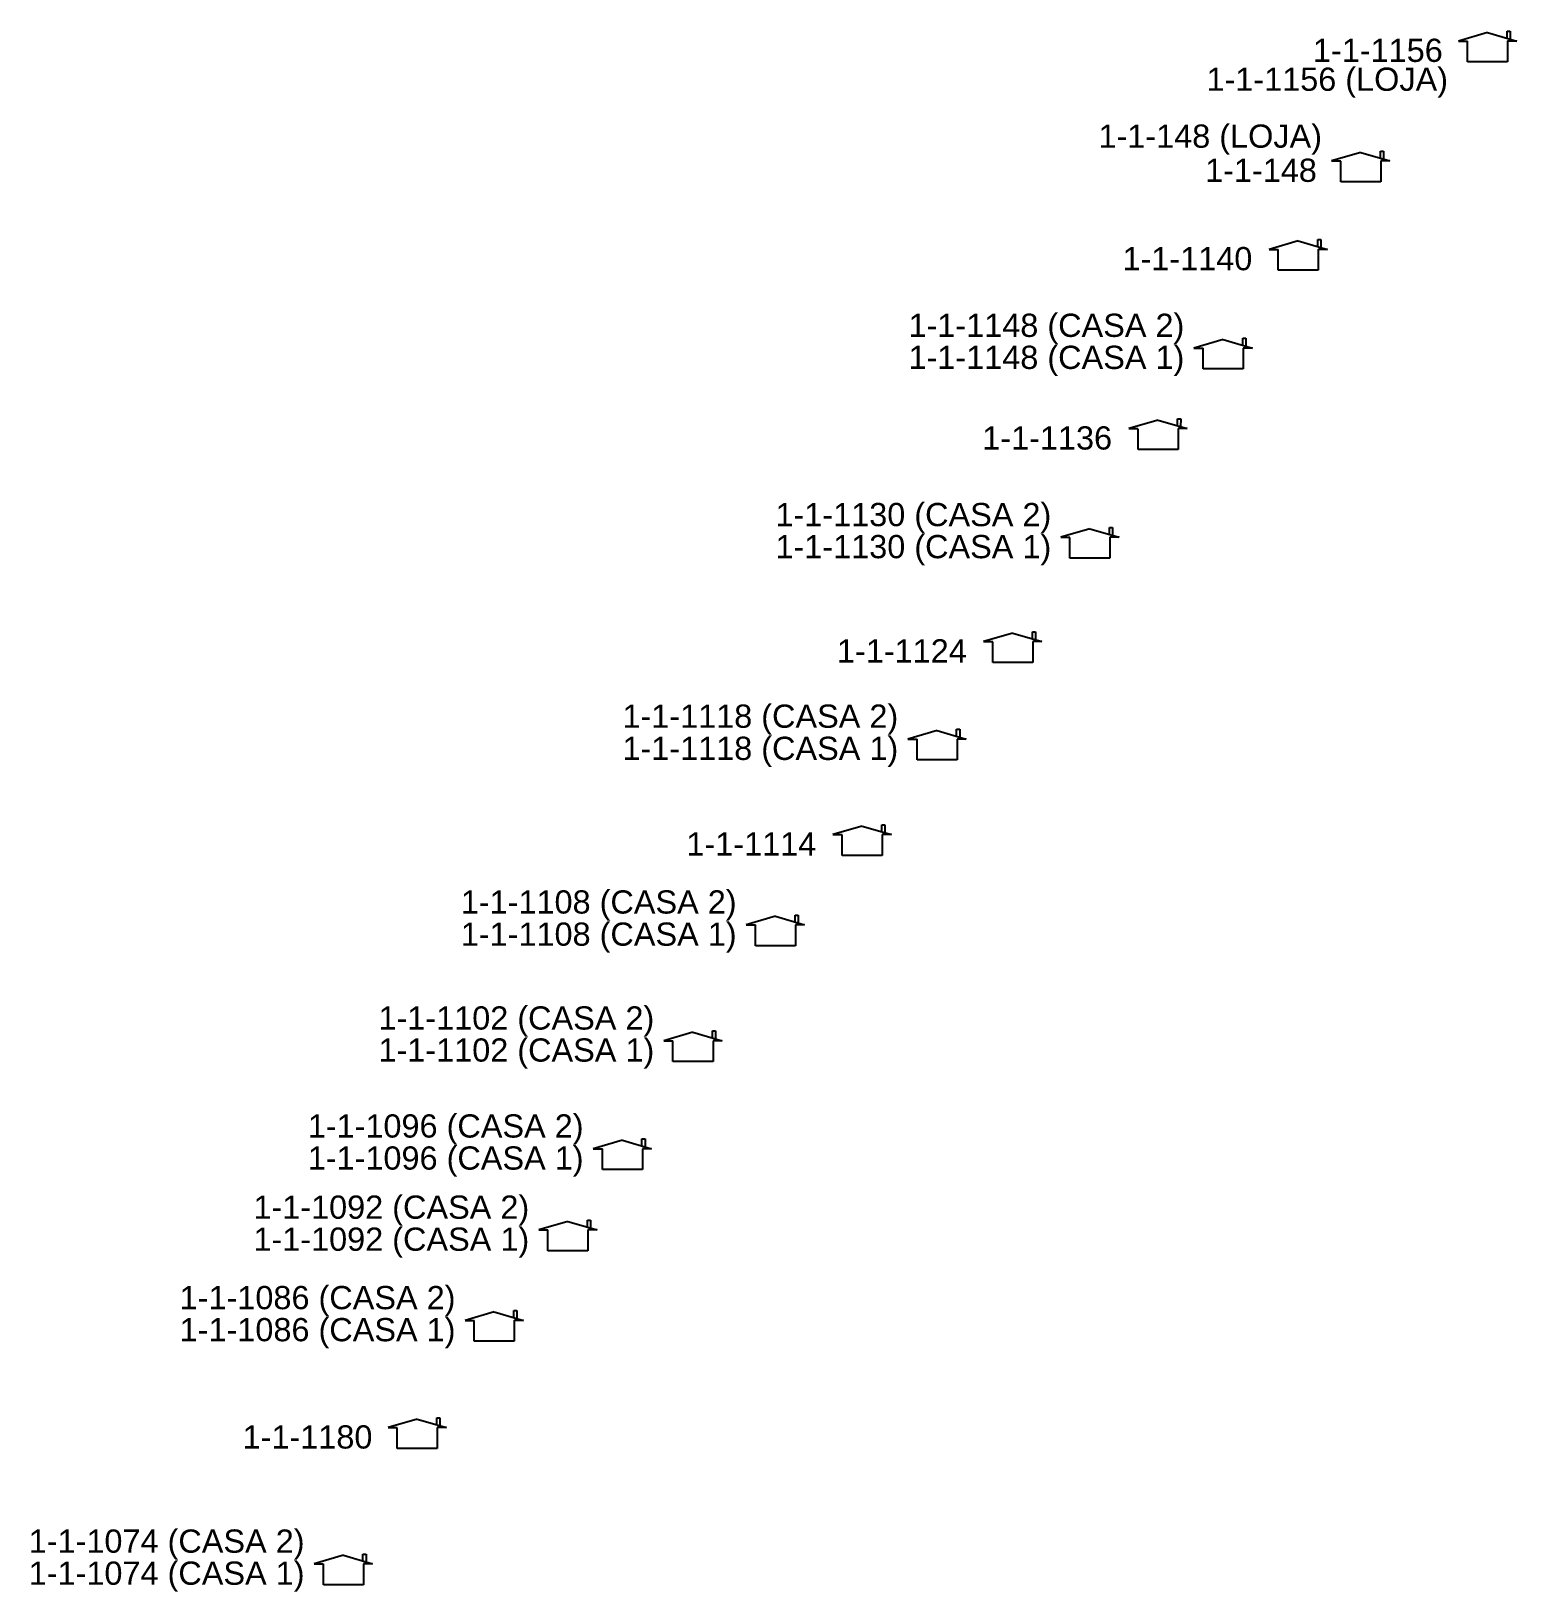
# Model space of a CAD drawing. Header units: inches. Extents: x 21510 to 26976, y 7127 to 12274.
# Drawn here: x 21929.9 to 22057.9, y 8790.9 to 8925.3 of the extents above; entities that cross this region are included whole.
import ezdxf

# ---------------------------------------------------------------- set-up
doc = ezdxf.new("R2010")
doc.units = ezdxf.units.IN
doc.header["$LTSCALE"] = 0.5
doc.layers.add('surveys', color=7, linetype='Continuous')
doc.layers.add('surveys legendas', color=7, linetype='Continuous')
doc.styles.get("Standard").update_dxf_attribs({"font": 'arial.ttf'})

msp = doc.modelspace()

# ---------------------------------------------------------------- texts
at = {"layer": 'surveys legendas', "color": 0}
for s, p in [('1-1-1156', (22040.33, 8922.66)), ('1-1-1156 (LOJA)', (22031.16, 8920.17)), ('1-1-148 (LOJA)', (22021.86, 8915.27)), ('1-1-148', (22031.04, 8912.33)), ('1-1-1140', (22023.93, 8904.72)), ('1-1-1148 (CASA 2)', (22005.5, 8898.98)), ('1-1-1148 (CASA 1)', (22005.5, 8896.22)), ('1-1-1136', (22011.85, 8889.28)), ('1-1-1130 (CASA 2)', (21994.04, 8882.68)), ('1-1-1130 (CASA 1)', (21994.04, 8879.92)), ('1-1-1124', (21999.34, 8870.94)), ('1-1-1118 (CASA 2)', (21980.86, 8865.32)), ('1-1-1118 (CASA 1)', (21980.86, 8862.55)), ('1-1-1114', (21986.37, 8854.32)), ('1-1-1108 (CASA 2)', (21966.94, 8849.32)), ('1-1-1108 (CASA 1)', (21966.94, 8846.55)), ('1-1-1102 (CASA 2)', (21959.85, 8839.33)), ('1-1-1102 (CASA 1)', (21959.85, 8836.57)), ('1-1-1096 (CASA 2)', (21953.76, 8830.03)), ('1-1-1096 (CASA 1)', (21953.76, 8827.27)), ('1-1-1092 (CASA 2)', (21949.08, 8823.04)), ('1-1-1092 (CASA 1)', (21949.08, 8820.28)), ('1-1-1086 (CASA 2)', (21942.73, 8815.25)), ('1-1-1086 (CASA 1)', (21942.73, 8812.49)), ('1-1-1180', (21948.15, 8803.25)), ('1-1-1074 (CASA 2)', (21929.73, 8794.28)), ('1-1-1074 (CASA 1)', (21929.73, 8791.52))]:
    msp.add_text(s, height=2, dxfattribs=at).set_placement(p)

# ---------------------------------------------------------------- blocks, each defined once
blk = doc.blocks.new('SURVEY_SURVEY')
for p, q in [((-0.00001295, 0.00001268), (-0.00002552, 0.000009)), ((-0.00002552, 0.000009), (-0.00002158, 0.000009)), ((-0.00002157, 0), (-0.00002157, 0.00000897)), ((-0.00001295, 0.00001268), (-0.00000038, 0.000009)), ((-0.00000452, 0.00001322), (-0.00000319, 0.00001322)), ((-0.00000452, 0.00001027), (-0.00000452, 0.00001322)), ((-0.00000433, 0.00000901), (-0.00000433, 0)), ((-0.00000038, 0.000009), (-0.00000433, 0.000009)), ((-0.00000319, 0.00001322), (-0.0000032, 0.00000989)), ((-0.00000433, 0), (-0.00002157, 0))]:
    blk.add_line(p, q)

# ---------------------------------------------------------------- block references
at = {"layer": 'surveys', "color": 255, "xscale": 200000, "yscale": 200000, "zscale": 200000}
for p in [(22057.96, 8922.66), (22047.04, 8912.33), (22041.66, 8904.72), (22035.19, 8896.22), (22029.58, 8889.28), (22023.72, 8879.92), (22017.07, 8870.94), (22010.55, 8862.55), (22004.1, 8854.32), (21996.63, 8846.55), (21989.53, 8836.57), (21983.45, 8827.27), (21978.76, 8820.28), (21972.41, 8812.49), (21965.78, 8803.25), (21959.42, 8791.52)]:
    msp.add_blockref('SURVEY_SURVEY', p, dxfattribs=at)

msp.set_redraw_order([(e.dxf.handle, doc.entitydb.next_handle()) for e in msp.query("TEXT MTEXT ATTDEF DIMENSION ARC_DIMENSION")])  # texts and dimensions are drawn at this point

doc.saveas('drawing.dxf')
